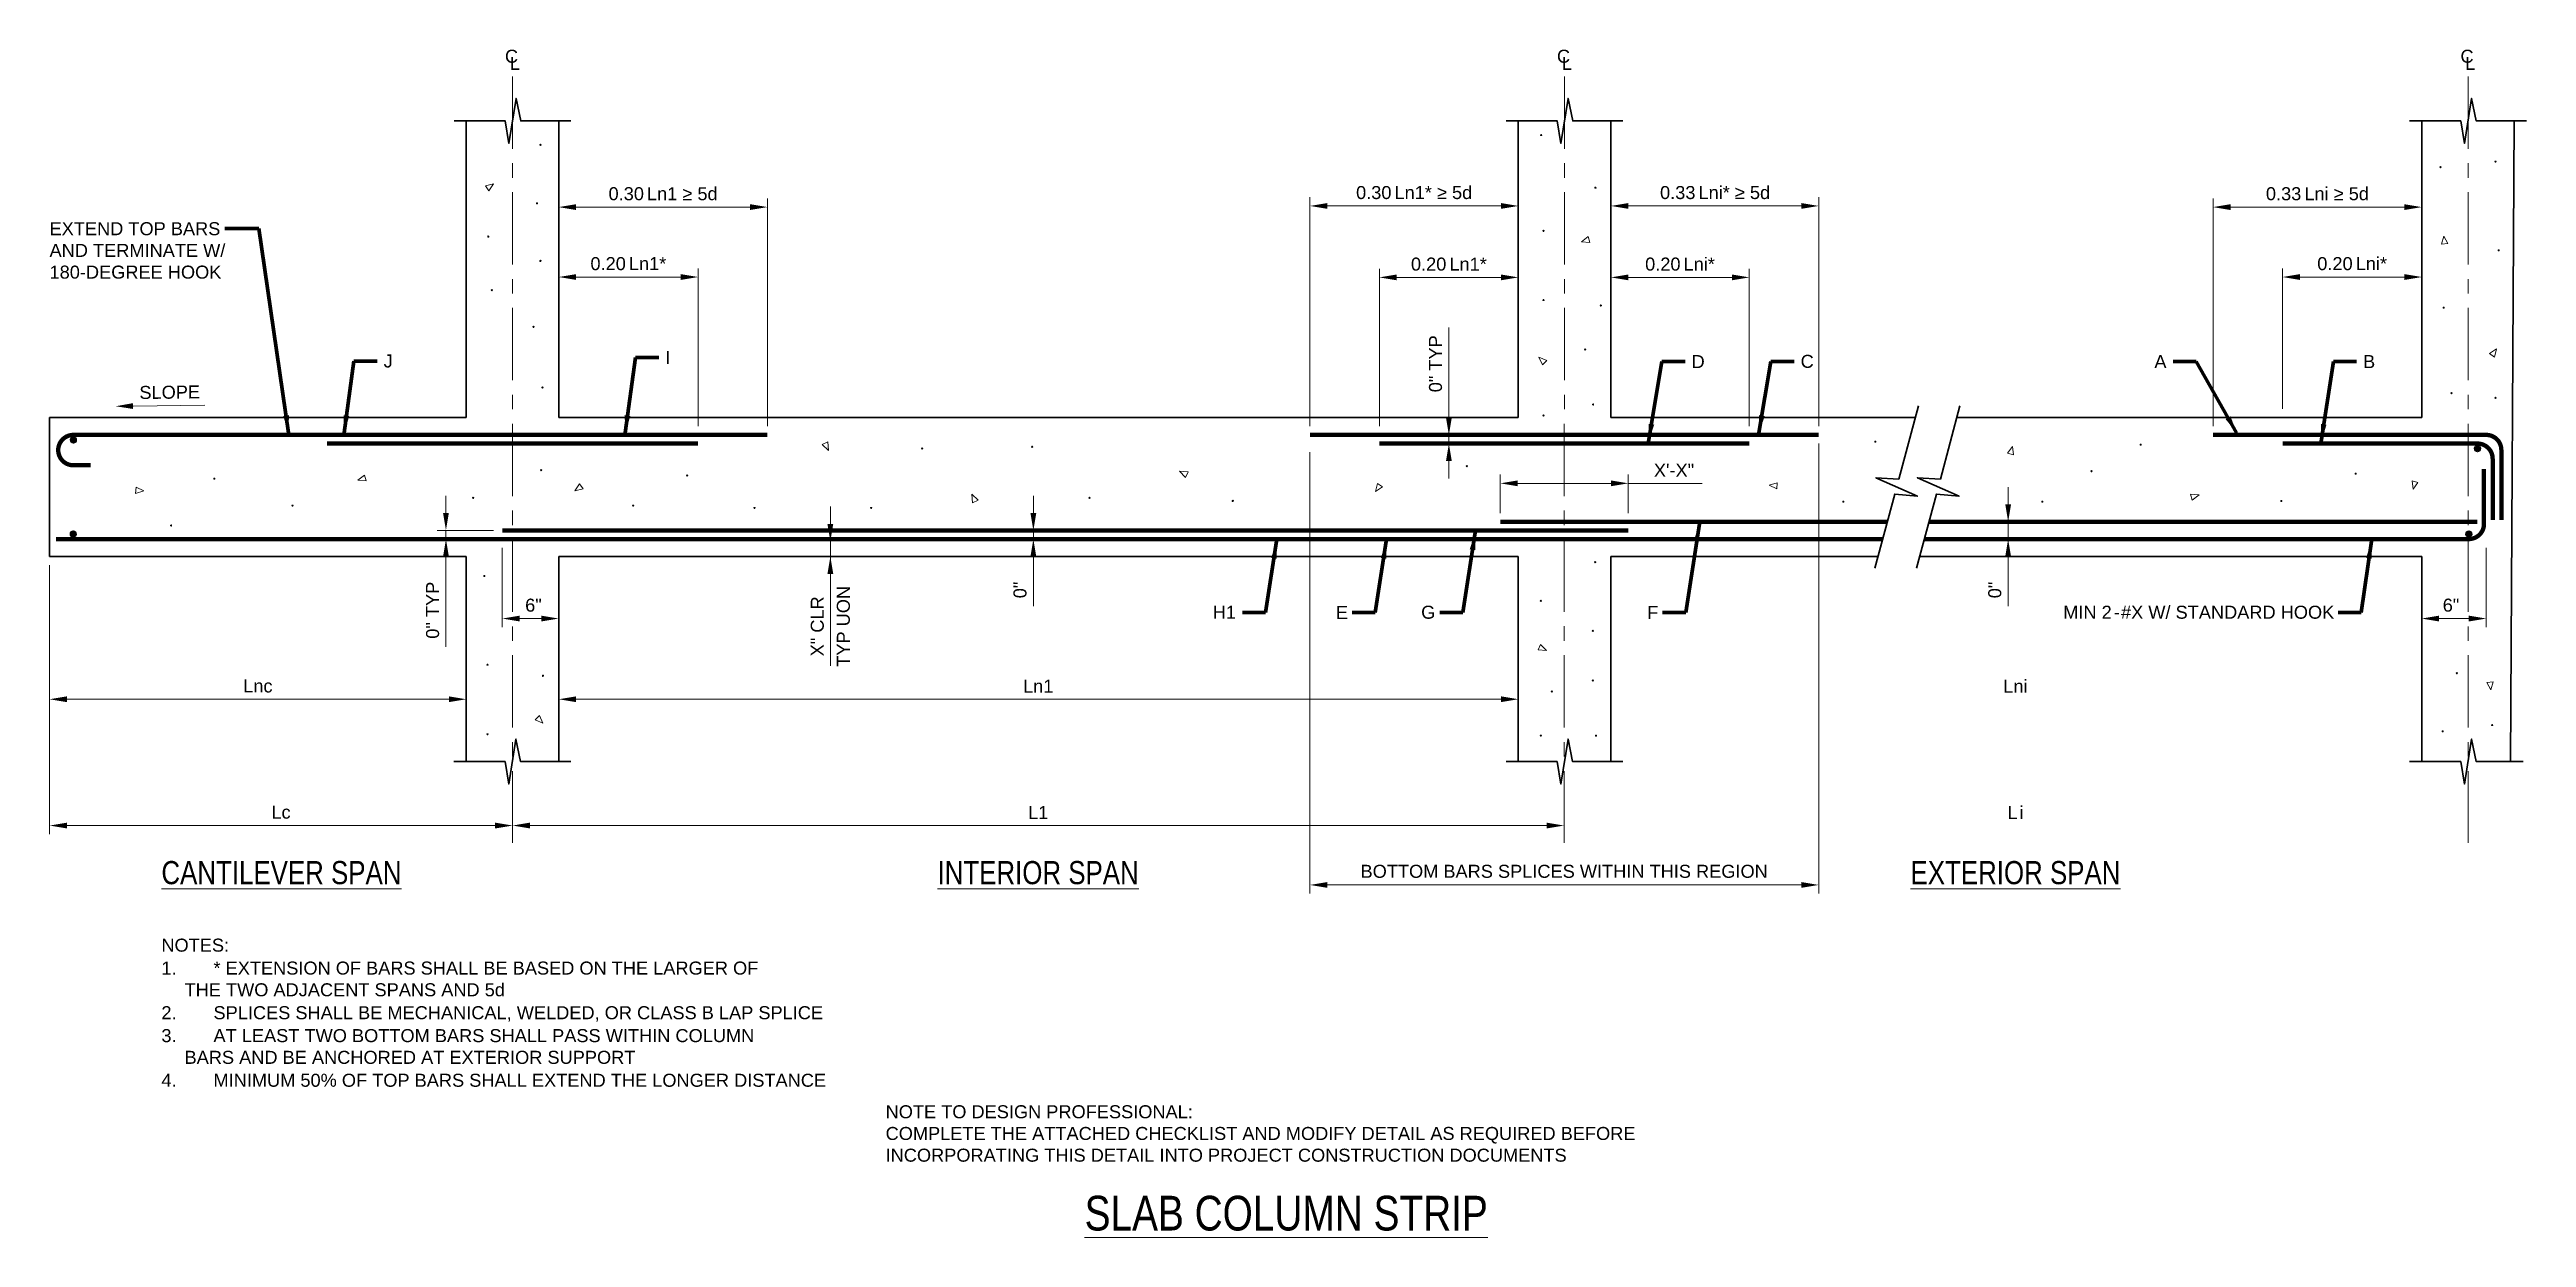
# Model space of a CAD drawing. Header units: inches. Extents: x 442 to 656, y 549 to 651.
import ezdxf

# ---------------------------------------------------------------- set-up
doc = ezdxf.new("R2010")
doc.units = ezdxf.units.IN
doc.header["$LTSCALE"] = 5
doc.header["$MEASUREMENT"] = 0
doc.linetypes.add('CENTER', pattern=[2, 1.25, -0.25, 0.25, -0.25])
doc.linetypes.add('HIDDEN', pattern=[0.375, 0.25, -0.125])
for name, color, linetype, lineweight in [('S-ANNO-DIMS', 1, 'Continuous', 20), ('S-ANNO-TEXT', 7, 'Continuous', 20), ('S-DELT-PATT', 7, 'Continuous', 15), ('S-DETL', 3, 'Continuous', 30), ('S-GRID', 9, 'CENTER', 20)]:
    doc.layers.add(name, color=color, linetype=linetype, lineweight=lineweight)
doc.styles.add('Romans', font='arial.ttf')
doc.dimstyles.get("Standard").update_dxf_attribs({"dimtxt": 0.18, "dimasz": 0.18, "dimexe": 0.18, "dimexo": 0.0625, "dimgap": 0.09, "dimtad": 0, "dimtih": 1, "dimtoh": 1, "dimdec": 4, "dimzin": 0, "dimdsep": 46, "dimtxsty": 'Standard', "dimcen": 0.09, "dimadec": 0, "dimazin": 0, "dimtfac": 1, "dimtdec": 4, "dimtofl": 0, "dimtmove": 0, "dimatfit": 3, "dimfxl": 1, "dimtolj": 1, "dimtzin": 0, "dimarcsym": 0})

msp = doc.modelspace()

# ---------------------------------------------------------------- texts
at = {"layer": 'S-ANNO-DIMS', "insert": (509.224573, 601.318318), "char_height": 1.125, "attachment_point": 5, "rotation": 90, "line_spacing_factor": 1.2, "style": 'Romans'}
msp.add_mtext('\\A1;X" CLR\\PTYP UON', dxfattribs=at)
at = {"layer": 'S-ANNO-DIMS', "char_height": 1.125, "attachment_point": 5, "style": 'Romans'}
for s, insert in [('Lni', (611.607606, 596.14412)), ('\\A1;{\\T1.2;L}i', (611.608653, 585.238465))]:
    msp.add_mtext(s, dxfattribs=dict(at, insert=insert))
at = {"layer": 'S-ANNO-TEXT', "linetype": 'HIDDEN', "style": 'Romans'}
for s, p in [('C', (481.107183, 649.997772)), ('C', (571.998158, 649.997772)), ('C', (650.056084, 649.997772)), ('L', (481.518834, 649.380797)), ('L', (572.40981, 649.380797)), ('L', (650.467736, 649.380797))]:
    msp.add_text(s, height=1.125, dxfattribs=at).set_placement(p)
at = {"layer": 'S-ANNO-TEXT', "style": 'Romans', "width": 0.8}
for s, height, p in [('%%UCANTILEVER SPAN', 2, (451.42556, 579.045252)), ('%%UINTERIOR SPAN', 2, (518.478771, 579.045252)), ('%%UEXTERIOR SPAN', 2, (602.545078, 579.045252)), ('%%USLAB COLUMN STRIP', 3, (531.190752, 549.131431))]:
    msp.add_text(s, height=height, dxfattribs=at).set_placement(p)
at = {"layer": 'S-ANNO-TEXT', "style": 'Romans'}
for s, insert, char_height, attachment_point in [('\\A1;\\pxql;EXTEND TOP BARS\\PAND TERMINATE W/ \\P180-DEGREE HOOK', (441.761167, 636.227553), 1.125, 1), ('\\A1;I', (494.954793, 625.111247), 1.125, 1), ('\\A1;J', (470.626704, 624.802701), 1.125, 1), ('\\A1;D', (583.629321, 624.751872), 1.125, 1), ('\\A1;C', (593.049844, 624.771057), 1.125, 1), ('\\A1;A', (623.612496, 624.751768), 1.125, 1), ('\\A1;B', (641.64075, 624.751768), 1.125, 1), ('\\A1;\\pxqr;H1', (544.266158, 603.099165), 1.125, 3), ('\\A1;E', (552.902382, 603.0797), 1.125, 1), ('\\A1;G', (560.264765, 603.098885), 1.125, 1), ('\\A1;F', (579.79932, 603.079596), 1.125, 1), ('\\A1;MIN {\\T1.2;2-}#X W/ STANDARD HOOK', (615.735354, 603.099165), 1.125, 1), ('NOTE TO DESIGN PROFESSIONAL: \\PCOMPLETE THE ATTACHED CHECKLIST AND MODIFY DETAIL AS REQUIRED BEFORE \\PINCORPORATING THIS DETAIL INTO PROJECT CONSTRUCTION DOCUMENTS', (513.994675, 559.951178), 1.12499999, 1)]:
    msp.add_mtext(s, dxfattribs=dict(at, insert=insert, char_height=char_height, attachment_point=attachment_point))
at = {"layer": 'S-ANNO-TEXT', "insert": (449.518204, 622.077373), "char_height": 1.125, "attachment_point": 1, "rotation": 0.59680945, "style": 'Romans'}
msp.add_mtext('\\A1;\\pxql;SLOPE', dxfattribs=at)
at = {"layer": 'S-ANNO-TEXT', "insert": (451.42556, 574.341982), "char_height": 1.125, "width": 54.95386074, "attachment_point": 1, "style": 'Romans'}
msp.add_mtext('\\A1;\\pxql;NOTES:\\P{\\H0.05556x;\\P\\pi-1.7778,l1.7778;\\H18x;1.^I* \\H0.99998x;EXTENSION OF BARS SHALL BE BASED ON THE LARGER OF THE TWO ADJACENT SPANS AND 5d\\H0.05556x;\\P\\H0.99999x;\\P\\H18x;2.^ISPLICES SHALL BE MECHANICAL, WELDED, OR CLASS B LAP SPLICE\\H0.05556x;\\P\\H0.99999x;\\P\\H18x;3.^IAT LEAST TWO BOTTOM BARS SHALL PASS WITHIN COLUMN BARS AND BE ANCHORED AT EXTERIOR SUPPORT\\H0.05556x;\\P\\H0.99999x;\\P\\H18x;4.^IMINIMUM 50% OF TOP BARS SHALL EXTEND THE LONGER DISTANCE}', dxfattribs=at)

# ---------------------------------------------------------------- blocks, each defined once
blk = doc.blocks.new('*D0')
at = {"layer": 'Defpoints', "color": 0, "transparency": 16777216}
for p in [(485.76, 637.53), (485.76, 637.53), (503.79, 617.85)]:
    blk.add_point(p, dxfattribs=at)
at = {"layer": 'S-ANNO-DIMS', "transparency": 16777216}
for p, q in [((503.79, 618.6), (503.79, 638.28)), ((502.29, 637.53), (487.26, 637.53))]:
    blk.add_line(p, q, dxfattribs=at)
for points in [[(487.26, 637.78), (487.26, 637.28), (485.76, 637.53)], [(502.29, 637.78), (502.29, 637.28), (503.79, 637.53)]]:
    blk.add_solid(points, dxfattribs=at)
at = {"layer": 'S-ANNO-DIMS', "transparency": 16777216, "insert": (494.77, 638.68), "char_height": 1.125, "attachment_point": 5, "style": 'Romans'}
blk.add_mtext('\\A1;0.3{\\T1.3;0}Ln1 ≥ 5d', dxfattribs=at)
blk = doc.blocks.new('*D1')
at = {"layer": 'Defpoints', "color": 0, "transparency": 16777216}
for p in [(485.76, 631.49), (485.76, 631.49), (497.79, 617.85)]:
    blk.add_point(p, dxfattribs=at)
at = {"layer": 'S-ANNO-DIMS', "transparency": 16777216}
for p, q in [((496.29, 631.49), (487.26, 631.49)), ((497.79, 618.6), (497.79, 632.24))]:
    blk.add_line(p, q, dxfattribs=at)
for points in [[(487.26, 631.74), (487.26, 631.24), (485.76, 631.49)], [(496.29, 631.74), (496.29, 631.24), (497.79, 631.49)]]:
    blk.add_solid(points, dxfattribs=at)
at = {"layer": 'S-ANNO-DIMS', "transparency": 16777216, "insert": (491.77, 632.64), "char_height": 1.125, "attachment_point": 5, "style": 'Romans'}
blk.add_mtext('\\A1;0.2{\\T1.3;0}Ln1*          ', dxfattribs=at)
blk = doc.blocks.new('*D2')
at = {"layer": 'Defpoints', "color": 0, "transparency": 16777216}
for p in [(567.1, 613.67), (567.1, 610.35), (578.16, 610.35)]:
    blk.add_point(p, dxfattribs=at)
at = {"layer": 'S-ANNO-DIMS', "transparency": 16777216}
for p, q in [((567.1, 611.1), (567.1, 614.42)), ((578.16, 611.1), (578.16, 614.42)), ((568.6, 613.67), (576.66, 613.67)), ((578.16, 613.67), (584.55, 613.67))]:
    blk.add_line(p, q, dxfattribs=at)
for points in [[(568.6, 613.92), (568.6, 613.42), (567.1, 613.67)], [(576.66, 613.92), (576.66, 613.42), (578.16, 613.67)]]:
    blk.add_solid(points, dxfattribs=at)
at = {"layer": 'S-ANNO-DIMS', "transparency": 16777216, "insert": (582.11, 614.8), "char_height": 1.125, "attachment_point": 5, "style": 'Romans'}
blk.add_mtext('\\A1;X\'-X"', dxfattribs=at)
blk = doc.blocks.new('*D3')
at = {"layer": 'Defpoints', "color": 0, "transparency": 16777216}
for p in [(481.76, 589.73), (481.76, 584.11), (572.61, 582.1)]:
    blk.add_point(p, dxfattribs=at)
at = {"layer": 'S-ANNO-DIMS', "transparency": 16777216}
blk.add_line((571.11, 584.11), (483.26, 584.11), dxfattribs=at)
for points in [[(483.26, 584.36), (483.26, 583.86), (481.76, 584.11)], [(571.11, 584.36), (571.11, 583.86), (572.61, 584.11)]]:
    blk.add_solid(points, dxfattribs=at)
at = {"layer": 'S-ANNO-DIMS', "transparency": 16777216, "insert": (527.18, 585.24), "char_height": 1.125, "attachment_point": 5, "style": 'Romans'}
blk.add_mtext('\\A1;L1', dxfattribs=at)
blk = doc.blocks.new('*D4')
at = {"layer": 'Defpoints', "color": 0, "transparency": 16777216}
for p in [(550.66, 637.63), (568.66, 637.63), (550.66, 617.85)]:
    blk.add_point(p, dxfattribs=at)
at = {"layer": 'S-ANNO-DIMS', "transparency": 16777216}
for p, q in [((550.66, 618.6), (550.66, 638.38)), ((567.16, 637.63), (552.16, 637.63))]:
    blk.add_line(p, q, dxfattribs=at)
for points in [[(552.16, 637.88), (552.16, 637.38), (550.66, 637.63)], [(567.16, 637.88), (567.16, 637.38), (568.66, 637.63)]]:
    blk.add_solid(points, dxfattribs=at)
at = {"layer": 'S-ANNO-DIMS', "transparency": 16777216, "insert": (559.66, 638.78), "char_height": 1.125, "attachment_point": 5, "style": 'Romans'}
blk.add_mtext('\\A1;0.3{\\T1.3;0}Ln1* ≥ 5d', dxfattribs=at)
blk = doc.blocks.new('*D5')
at = {"layer": 'Defpoints', "color": 0, "transparency": 16777216}
for p in [(556.66, 631.46), (568.66, 631.46), (556.66, 617.85)]:
    blk.add_point(p, dxfattribs=at)
at = {"layer": 'S-ANNO-DIMS', "transparency": 16777216}
for p, q in [((556.66, 618.6), (556.66, 632.21)), ((567.16, 631.46), (558.16, 631.46))]:
    blk.add_line(p, q, dxfattribs=at)
for points in [[(558.16, 631.71), (558.16, 631.21), (556.66, 631.46)], [(567.16, 631.71), (567.16, 631.21), (568.66, 631.46)]]:
    blk.add_solid(points, dxfattribs=at)
at = {"layer": 'S-ANNO-DIMS', "transparency": 16777216, "insert": (562.66, 632.6), "char_height": 1.125, "attachment_point": 5, "style": 'Romans'}
blk.add_mtext('\\A1;0.2{\\T1.3;0}Ln1*                          ', dxfattribs=at)
blk = doc.blocks.new('*D6')
at = {"layer": 'Defpoints', "color": 0, "transparency": 16777216}
for p in [(576.66, 637.63), (576.66, 637.63), (594.61, 617.85)]:
    blk.add_point(p, dxfattribs=at)
at = {"layer": 'S-ANNO-DIMS', "transparency": 16777216}
for p, q in [((594.61, 618.6), (594.61, 638.38)), ((593.11, 637.63), (578.16, 637.63))]:
    blk.add_line(p, q, dxfattribs=at)
for points in [[(578.16, 637.88), (578.16, 637.38), (576.66, 637.63)], [(593.11, 637.88), (593.11, 637.38), (594.61, 637.63)]]:
    blk.add_solid(points, dxfattribs=at)
at = {"layer": 'S-ANNO-DIMS', "transparency": 16777216, "insert": (585.66, 638.78), "char_height": 1.125, "attachment_point": 5, "style": 'Romans'}
blk.add_mtext('\\A1;0.3{\\T1.3;3}Lni* ≥ 5d', dxfattribs=at)
blk = doc.blocks.new('*D7')
at = {"layer": 'Defpoints', "color": 0, "transparency": 16777216}
for p in [(576.66, 631.46), (576.66, 619.35), (588.61, 617.85)]:
    blk.add_point(p, dxfattribs=at)
at = {"layer": 'S-ANNO-DIMS', "transparency": 16777216}
for p, q in [((587.11, 631.46), (578.16, 631.46)), ((588.61, 618.6), (588.61, 632.21))]:
    blk.add_line(p, q, dxfattribs=at)
for points in [[(578.16, 631.71), (578.16, 631.21), (576.66, 631.46)], [(587.11, 631.71), (587.11, 631.21), (588.61, 631.46)]]:
    blk.add_solid(points, dxfattribs=at)
at = {"layer": 'S-ANNO-DIMS', "transparency": 16777216, "insert": (582.63, 632.6), "char_height": 1.125, "attachment_point": 5, "style": 'Romans'}
blk.add_mtext('\\A1;0.2{\\T1.3;0}Lni*                ', dxfattribs=at)
blk = doc.blocks.new('*D8')
at = {"layer": 'Defpoints', "color": 0, "transparency": 16777216}
for p in [(550.66, 617.1), (594.61, 617.85), (550.66, 578.98)]:
    blk.add_point(p, dxfattribs=at)
at = {"layer": 'S-ANNO-DIMS', "transparency": 16777216}
for p, q in [((550.66, 616.35), (550.66, 578.23)), ((594.61, 617.1), (594.61, 578.23)), ((593.11, 578.98), (552.16, 578.98))]:
    blk.add_line(p, q, dxfattribs=at)
for points in [[(552.16, 579.23), (552.16, 578.73), (550.66, 578.98)], [(593.11, 579.23), (593.11, 578.73), (594.61, 578.98)]]:
    blk.add_solid(points, dxfattribs=at)
at = {"layer": 'S-ANNO-DIMS', "transparency": 16777216, "insert": (572.62, 580.15), "char_height": 1.125, "attachment_point": 5, "style": 'Romans'}
blk.add_mtext('\\A1;BOTTOM BARS SPLICES WITHIN THIS REGION    ', dxfattribs=at)
blk = doc.blocks.new('*D9')
at = {"layer": 'Defpoints', "color": 0, "transparency": 16777216}
for p in [(480.88, 608.85), (480.88, 601.99), (485.76, 600.54)]:
    blk.add_point(p, dxfattribs=at)
at = {"layer": 'S-ANNO-DIMS', "transparency": 16777216}
for p, q in [((480.88, 608.1), (480.88, 601.24)), ((484.26, 601.99), (482.38, 601.99)), ((485.76, 601.29), (485.76, 602.74))]:
    blk.add_line(p, q, dxfattribs=at)
for points in [[(482.38, 602.24), (482.38, 601.74), (480.88, 601.99)], [(484.26, 602.24), (484.26, 601.74), (485.76, 601.99)]]:
    blk.add_solid(points, dxfattribs=at)
at = {"layer": 'S-ANNO-DIMS', "transparency": 16777216, "insert": (483.57, 603.14), "char_height": 1.125, "attachment_point": 5, "style": 'Romans'}
blk.add_mtext('\\A1;6"    ', dxfattribs=at)
blk = doc.blocks.new('*D10')
at = {"layer": 'Defpoints', "color": 0, "transparency": 16777216}
for p in [(550.66, 617.85), (556.66, 617.1), (562.66, 617.85)]:
    blk.add_point(p, dxfattribs=at)
at = {"layer": 'S-ANNO-DIMS', "transparency": 16777216}
for p, q in [((562.66, 619.35), (562.66, 627.14)), ((551.41, 617.85), (563.41, 617.85)), ((557.41, 617.1), (563.41, 617.1)), ((562.66, 617.1), (562.66, 617.85)), ((562.66, 615.6), (562.66, 614.1))]:
    blk.add_line(p, q, dxfattribs=at)
for points in [[(562.41, 619.35), (562.91, 619.35), (562.66, 617.85)], [(562.41, 615.6), (562.91, 615.6), (562.66, 617.1)]]:
    blk.add_solid(points, dxfattribs=at)
at = {"layer": 'S-ANNO-DIMS', "transparency": 16777216, "insert": (561.51, 624), "char_height": 1.125, "attachment_point": 5, "rotation": 90, "style": 'Romans'}
blk.add_mtext('\\A1;0" TYP', dxfattribs=at)
blk = doc.blocks.new('*D11')
at = {"layer": 'Defpoints', "color": 0, "transparency": 16777216}
for p in [(476.01, 609.6), (480.88, 609.6), (486.88, 608.85)]:
    blk.add_point(p, dxfattribs=at)
at = {"layer": 'S-ANNO-DIMS', "transparency": 16777216}
for p, q in [((476.01, 611.1), (476.01, 612.6)), ((480.13, 609.6), (475.26, 609.6)), ((486.13, 608.85), (475.26, 608.85)), ((476.01, 609.6), (476.01, 608.85)), ((476.01, 607.35), (476.01, 599.56))]:
    blk.add_line(p, q, dxfattribs=at)
for points in [[(475.76, 611.1), (476.26, 611.1), (476.01, 609.6)], [(475.76, 607.35), (476.26, 607.35), (476.01, 608.85)]]:
    blk.add_solid(points, dxfattribs=at)
at = {"layer": 'S-ANNO-DIMS', "transparency": 16777216, "insert": (474.86, 602.71), "char_height": 1.125, "attachment_point": 5, "rotation": 90, "style": 'Romans'}
blk.add_mtext('\\A1;0" TYP', dxfattribs=at)
blk = doc.blocks.new('*D12')
at = {"layer": 'Defpoints', "color": 0, "transparency": 16777216}
for p in [(646.71, 637.53), (646.71, 637.53), (628.69, 617.85)]:
    blk.add_point(p, dxfattribs=at)
at = {"layer": 'S-ANNO-DIMS', "transparency": 16777216}
for p, q in [((628.69, 618.6), (628.69, 638.28)), ((630.19, 637.53), (645.21, 637.53))]:
    blk.add_line(p, q, dxfattribs=at)
for points in [[(630.19, 637.78), (630.19, 637.28), (628.69, 637.53)], [(645.21, 637.78), (645.21, 637.28), (646.71, 637.53)]]:
    blk.add_solid(points, dxfattribs=at)
at = {"layer": 'S-ANNO-DIMS', "transparency": 16777216, "insert": (637.7, 638.68), "char_height": 1.125, "attachment_point": 5, "style": 'Romans'}
blk.add_mtext('\\A1;0.3{\\T1.3;3}Lni ≥ 5d', dxfattribs=at)
blk = doc.blocks.new('*D13')
at = {"layer": 'Defpoints', "color": 0, "transparency": 16777216}
for p in [(646.71, 631.49), (646.71, 631.49), (634.69, 619.35)]:
    blk.add_point(p, dxfattribs=at)
at = {"layer": 'S-ANNO-DIMS', "transparency": 16777216}
for p, q in [((634.69, 620.1), (634.69, 632.24)), ((636.19, 631.49), (645.21, 631.49))]:
    blk.add_line(p, q, dxfattribs=at)
for points in [[(636.19, 631.74), (636.19, 631.24), (634.69, 631.49)], [(645.21, 631.74), (645.21, 631.24), (646.71, 631.49)]]:
    blk.add_solid(points, dxfattribs=at)
at = {"layer": 'S-ANNO-DIMS', "transparency": 16777216, "insert": (640.7, 632.64), "char_height": 1.125, "attachment_point": 5, "style": 'Romans'}
blk.add_mtext('\\A1;0.2{\\T1.3;0}Lni*       ', dxfattribs=at)
blk = doc.blocks.new('*D14')
at = {"layer": 'Defpoints', "color": 0, "transparency": 16777216}
for p in [(652.28, 608.86), (646.71, 607.35), (652.28, 601.99)]:
    blk.add_point(p, dxfattribs=at)
at = {"layer": 'S-ANNO-DIMS', "transparency": 16777216}
for p, q in [((652.28, 608.11), (652.28, 601.24)), ((646.71, 606.6), (646.71, 601.24)), ((648.21, 601.99), (650.78, 601.99))]:
    blk.add_line(p, q, dxfattribs=at)
for points in [[(648.21, 602.24), (648.21, 601.74), (646.71, 601.99)], [(650.78, 602.24), (650.78, 601.74), (652.28, 601.99)]]:
    blk.add_solid(points, dxfattribs=at)
at = {"layer": 'S-ANNO-DIMS', "transparency": 16777216, "insert": (649.24, 603.14), "char_height": 1.125, "attachment_point": 5, "style": 'Romans'}
blk.add_mtext('\\A1;6"    ', dxfattribs=at)
blk = doc.blocks.new('*D15')
at = {"layer": 'Defpoints', "color": 0, "transparency": 16777216}
for p in [(503.79, 608.67), (503.79, 607.35), (509.22, 607.35)]:
    blk.add_point(p, dxfattribs=at)
at = {"layer": 'S-ANNO-DIMS', "transparency": 16777216}
for p, q in [((509.22, 610.17), (509.22, 611.67)), ((509.22, 608.67), (509.22, 607.35)), ((509.22, 608.67), (509.22, 607.35)), ((509.22, 597.91), (509.22, 607.35)), ((509.22, 605.85), (509.22, 604.35))]:
    blk.add_line(p, q, dxfattribs=at)
for points in [[(508.97, 610.17), (509.47, 610.17), (509.22, 608.67)], [(508.97, 605.85), (509.47, 605.85), (509.22, 607.35)]]:
    blk.add_solid(points, dxfattribs=at)
blk = doc.blocks.new('*D16')
at = {"layer": 'Defpoints', "color": 0, "transparency": 16777216}
for p in [(485.76, 607.35), (568.66, 607.35), (485.76, 595.02)]:
    blk.add_point(p, dxfattribs=at)
at = {"layer": 'S-ANNO-DIMS', "transparency": 16777216}
blk.add_line((567.16, 595.02), (487.26, 595.02), dxfattribs=at)
for points in [[(487.26, 595.27), (487.26, 594.77), (485.76, 595.02)], [(567.16, 595.27), (567.16, 594.77), (568.66, 595.02)]]:
    blk.add_solid(points, dxfattribs=at)
at = {"layer": 'S-ANNO-DIMS', "transparency": 16777216, "insert": (527.18, 596.15), "char_height": 1.125, "attachment_point": 5, "style": 'Romans'}
blk.add_mtext('\\A1;Ln1', dxfattribs=at)
blk = doc.blocks.new('*D17')
at = {"layer": 'Defpoints', "color": 0, "transparency": 16777216}
for p in [(526.76, 609.6), (530.7, 609.6), (536.7, 608.85)]:
    blk.add_point(p, dxfattribs=at)
at = {"layer": 'S-ANNO-DIMS', "transparency": 16777216}
for p, q in [((526.76, 611.1), (526.76, 612.6)), ((529.95, 609.6), (526.01, 609.6)), ((535.95, 608.85), (526.01, 608.85)), ((526.76, 609.6), (526.76, 608.85)), ((526.76, 607.35), (526.76, 603.06))]:
    blk.add_line(p, q, dxfattribs=at)
for points in [[(526.51, 611.1), (527.01, 611.1), (526.76, 609.6)], [(526.51, 607.35), (527.01, 607.35), (526.76, 608.85)]]:
    blk.add_solid(points, dxfattribs=at)
at = {"layer": 'S-ANNO-DIMS', "transparency": 16777216, "insert": (525.61, 604.46), "char_height": 1.125, "attachment_point": 5, "rotation": 90, "style": 'Romans'}
blk.add_mtext('\\A1;0"', dxfattribs=at)
blk = doc.blocks.new('*D18')
at = {"layer": 'Defpoints', "color": 0, "transparency": 16777216}
for p in [(604.14, 610.35), (610.98, 610.35), (603.74, 608.85)]:
    blk.add_point(p, dxfattribs=at)
at = {"layer": 'S-ANNO-DIMS', "transparency": 16777216}
for p, q in [((610.98, 611.85), (610.98, 613.35)), ((604.89, 610.35), (611.73, 610.35)), ((610.98, 610.35), (610.98, 608.85)), ((604.49, 608.85), (611.73, 608.85)), ((610.98, 607.35), (610.98, 603.06))]:
    blk.add_line(p, q, dxfattribs=at)
for points in [[(610.73, 611.85), (611.23, 611.85), (610.98, 610.35)], [(610.73, 607.35), (611.23, 607.35), (610.98, 608.85)]]:
    blk.add_solid(points, dxfattribs=at)
at = {"layer": 'S-ANNO-DIMS', "transparency": 16777216, "insert": (609.83, 604.46), "char_height": 1.125, "attachment_point": 5, "rotation": 90, "style": 'Romans'}
blk.add_mtext('\\A1;0"', dxfattribs=at)
blk = doc.blocks.new('*D19')
at = {"layer": 'Defpoints', "color": 0, "transparency": 16777216}
for p in [(441.76, 607.35), (477.76, 607.35), (477.76, 595.02)]:
    blk.add_point(p, dxfattribs=at)
at = {"layer": 'S-ANNO-DIMS', "transparency": 16777216}
for p, q in [((441.76, 606.6), (441.76, 594.27)), ((443.26, 595.02), (476.26, 595.02))]:
    blk.add_line(p, q, dxfattribs=at)
for points in [[(443.26, 595.27), (443.26, 594.77), (441.76, 595.02)], [(476.26, 595.27), (476.26, 594.77), (477.76, 595.02)]]:
    blk.add_solid(points, dxfattribs=at)
at = {"layer": 'S-ANNO-DIMS', "transparency": 16777216, "insert": (459.76, 596.16), "char_height": 1.125, "attachment_point": 5, "style": 'Romans'}
blk.add_mtext('\\A1;Lnc', dxfattribs=at)
blk = doc.blocks.new('*D20')
at = {"layer": 'Defpoints', "color": 0, "transparency": 16777216}
for p in [(441.76, 607.35), (481.76, 589.73), (481.76, 584.11)]:
    blk.add_point(p, dxfattribs=at)
at = {"layer": 'S-ANNO-DIMS', "transparency": 16777216}
for p, q in [((441.76, 606.6), (441.76, 583.36)), ((443.26, 584.11), (480.26, 584.11))]:
    blk.add_line(p, q, dxfattribs=at)
for points in [[(443.26, 584.36), (443.26, 583.86), (441.76, 584.11)], [(480.26, 584.36), (480.26, 583.86), (481.76, 584.11)]]:
    blk.add_solid(points, dxfattribs=at)
at = {"layer": 'S-ANNO-DIMS', "transparency": 16777216, "insert": (461.76, 585.26), "char_height": 1.125, "attachment_point": 5, "style": 'Romans'}
blk.add_mtext('\\A1;Lc', dxfattribs=at)

# ---------------------------------------------------------------- dimensions: what is measured, and where the dimension line sits
at = {"layer": 'S-ANNO-DIMS'}
for base, p1, p2, angle, text, override, picture, middle in [((485.761167, 637.529922), (503.785957, 617.853234), (485.761167, 637.529922), 180, '0.3{\\T1.3;0}Ln1 ≥ 5d', {"dimscale": 12, "dimtxt": 0.09375, "dimasz": 0.125, "dimexe": 0.0625, "dimgap": 0.0625, "dimtih": 0, "dimtoh": 0, "dimdec": 5, "dimrnd": 0.03125, "dimzin": 7, "dimlunit": 4, "dimtxsty": 'Romans', "dimcen": 0.125, "dimclrd": 256, "dimclre": 256, "dimclrt": 256, "dimadec": 4, "dimtdec": 5, "dimtofl": 1, "dimtvp": 1, "dimfrac": 2, "dimtzin": 3, "dimlwd": 65535, "dimlwe": 65535}, '*D0', (494.773562, 637.529922)), ((550.658477, 637.631744), (568.658477, 637.631744), (550.658477, 617.853234), 180, '0.3{\\T1.3;0}Ln1* ≥ 5d', {"dimscale": 12, "dimtxt": 0.09375, "dimasz": 0.125, "dimexe": 0.0625, "dimgap": 0.0625, "dimtih": 0, "dimtoh": 0, "dimdec": 5, "dimrnd": 0.03125, "dimzin": 7, "dimlunit": 4, "dimtxsty": 'Romans', "dimcen": 0.125, "dimclrd": 256, "dimclre": 256, "dimclrt": 256, "dimadec": 4, "dimtdec": 5, "dimtofl": 1, "dimtvp": 1, "dimfrac": 2, "dimtzin": 3, "dimlwd": 65535, "dimlwe": 65535}, '*D4', (559.658477, 637.631744)), ((576.658477, 637.631744), (594.606887, 617.853234), (576.658477, 637.631744), 180, '0.3{\\T1.3;3}Lni* ≥ 5d', {"dimscale": 12, "dimtxt": 0.09375, "dimasz": 0.125, "dimexe": 0.0625, "dimgap": 0.0625, "dimtih": 0, "dimtoh": 0, "dimdec": 5, "dimrnd": 0.03125, "dimzin": 7, "dimlunit": 4, "dimtxsty": 'Romans', "dimcen": 0.125, "dimclrd": 256, "dimclre": 256, "dimclrt": 256, "dimadec": 4, "dimtdec": 5, "dimtofl": 1, "dimtvp": 1, "dimfrac": 2, "dimtzin": 3, "dimlwd": 65535, "dimlwe": 65535}, '*D6', (585.658477, 637.631744)), ((485.761167, 631.492856), (497.785957, 617.853234), (485.761167, 631.492856), 180, '0.2{\\T1.3;0}Ln1*          ', {"dimscale": 12, "dimtxt": 0.09375, "dimasz": 0.125, "dimexe": 0.0625, "dimgap": 0.0625, "dimtih": 0, "dimtoh": 0, "dimdec": 5, "dimrnd": 0.03125, "dimzin": 7, "dimlunit": 4, "dimtxsty": 'Romans', "dimcen": 0.125, "dimclrd": 256, "dimclre": 256, "dimclrt": 256, "dimadec": 4, "dimtdec": 5, "dimtofl": 1, "dimtvp": 1, "dimfrac": 2, "dimtzin": 3, "dimlwd": 65535, "dimlwe": 65535}, '*D1', (491.773562, 631.492856)), ((556.658477, 631.456006), (568.658477, 631.456006), (556.658477, 617.853234), 180, '0.2{\\T1.3;0}Ln1*                          ', {"dimscale": 12, "dimtxt": 0.09375, "dimasz": 0.125, "dimexe": 0.0625, "dimgap": 0.0625, "dimtih": 0, "dimtoh": 0, "dimdec": 5, "dimrnd": 0.03125, "dimzin": 7, "dimlunit": 4, "dimtxsty": 'Romans', "dimcen": 0.125, "dimclrd": 256, "dimclre": 256, "dimclrt": 256, "dimadec": 4, "dimtdec": 5, "dimtofl": 1, "dimtvp": 1, "dimfrac": 2, "dimtzin": 3, "dimlwd": 65535, "dimlwe": 65535}, '*D5', (562.658477, 631.456006)), ((576.658477, 631.456006), (588.606887, 617.853234), (576.658477, 619.353234), 180, '0.2{\\T1.3;0}Lni*                ', {"dimscale": 12, "dimtxt": 0.09375, "dimasz": 0.125, "dimexe": 0.0625, "dimgap": 0.0625, "dimtih": 0, "dimtoh": 0, "dimdec": 5, "dimrnd": 0.03125, "dimzin": 7, "dimlunit": 4, "dimtxsty": 'Romans', "dimcen": 0.125, "dimse2": 1, "dimclrd": 256, "dimclre": 256, "dimclrt": 256, "dimadec": 4, "dimtdec": 5, "dimtofl": 1, "dimtvp": 1, "dimfrac": 2, "dimtzin": 3, "dimlwd": 65535, "dimlwe": 65535}, '*D7', (582.632682, 631.456006)), ((562.658477, 617.853234), (556.658477, 617.103234), (550.658477, 617.853234), 90, '0" TYP', {"dimscale": 12, "dimtxt": 0.09375, "dimasz": 0.125, "dimexe": 0.0625, "dimgap": 0.0625, "dimtih": 0, "dimtoh": 0, "dimdec": 5, "dimrnd": 0.03125, "dimzin": 7, "dimlunit": 4, "dimtxsty": 'Romans', "dimcen": 0.125, "dimclrd": 256, "dimclre": 256, "dimclrt": 256, "dimadec": 4, "dimtdec": 5, "dimtofl": 1, "dimtvp": 1, "dimfrac": 2, "dimtzin": 3, "dimlwd": 65535, "dimlwe": 65535}, '*D10', (562.658477, 623.999039)), ((550.658477, 578.982035), (594.606887, 617.853234), (550.658477, 617.103234), 180, 'BOTTOM BARS SPLICES WITHIN THIS REGION    ', {"dimscale": 12, "dimtxt": 0.09375, "dimasz": 0.125, "dimexe": 0.0625, "dimgap": 0.0625, "dimtih": 0, "dimtoh": 0, "dimdec": 5, "dimrnd": 0.03125, "dimzin": 7, "dimlunit": 4, "dimtxsty": 'Romans', "dimcen": 0.125, "dimclrd": 256, "dimclre": 256, "dimclrt": 256, "dimadec": 4, "dimtdec": 5, "dimtofl": 1, "dimtvp": 1, "dimfrac": 2, "dimtzin": 3, "dimlwd": 65535, "dimlwe": 65535}, '*D8', (572.62123, 578.982035)), ((567.099862, 613.674486), (578.156882, 610.353234), (567.099862, 610.353234), 180, 'X\'-X"', {"dimscale": 12, "dimtxt": 0.09375, "dimasz": 0.125, "dimexe": 0.0625, "dimgap": 0.0625, "dimtih": 0, "dimtoh": 0, "dimdec": 5, "dimrnd": 0.03125, "dimzin": 7, "dimlunit": 4, "dimtxsty": 'Romans', "dimcen": 0.125, "dimclrd": 256, "dimclre": 256, "dimclrt": 256, "dimadec": 4, "dimtdec": 5, "dimtofl": 1, "dimtvp": 1, "dimfrac": 2, "dimtzin": 3, "dimlwd": 65535, "dimlwe": 65535}, '*D2', (582.105509, 613.674486)), ((476.011167, 609.603234), (486.875083, 608.853234), (480.879804, 609.603234), 90, '0" TYP', {"dimscale": 12, "dimtxt": 0.09375, "dimasz": 0.125, "dimexe": 0.0625, "dimgap": 0.0625, "dimtih": 0, "dimtoh": 0, "dimdec": 5, "dimrnd": 0.03125, "dimzin": 7, "dimlunit": 4, "dimtxsty": 'Romans', "dimcen": 0.125, "dimclrd": 256, "dimclre": 256, "dimclrt": 256, "dimadec": 4, "dimtdec": 5, "dimtofl": 1, "dimtvp": 1, "dimfrac": 2, "dimtzin": 3, "dimlwd": 65535, "dimlwe": 65535}, '*D11', (476.011167, 602.707429)), ((526.760575, 609.603234), (536.699191, 608.853234), (530.699191, 609.603234), 90, '0"', {"dimscale": 12, "dimtxt": 0.09375, "dimasz": 0.125, "dimexe": 0.0625, "dimgap": 0.0625, "dimtih": 0, "dimtoh": 0, "dimdec": 5, "dimrnd": 0.03125, "dimzin": 7, "dimlunit": 4, "dimtxsty": 'Romans', "dimcen": 0.125, "dimclrd": 256, "dimclre": 256, "dimclrt": 256, "dimadec": 4, "dimtdec": 5, "dimtofl": 1, "dimtvp": 1, "dimfrac": 2, "dimtzin": 3, "dimlwd": 65535, "dimlwe": 65535}, '*D17', (526.760575, 604.456705)), ((610.982587, 610.353234), (603.737049, 608.853234), (604.138973, 610.353234), 90, '0"', {"dimscale": 12, "dimtxt": 0.09375, "dimasz": 0.125, "dimexe": 0.0625, "dimgap": 0.0625, "dimtih": 0, "dimtoh": 0, "dimdec": 5, "dimrnd": 0.03125, "dimzin": 7, "dimlunit": 4, "dimtxsty": 'Romans', "dimcen": 0.125, "dimclrd": 256, "dimclre": 256, "dimclrt": 256, "dimadec": 4, "dimtdec": 5, "dimtofl": 1, "dimtvp": 1, "dimfrac": 2, "dimtzin": 3, "dimlwd": 65535, "dimlwe": 65535}, '*D18', (610.982587, 604.456705)), ((509.224573, 607.353234), (503.785957, 608.665734), (503.785957, 607.353234), 270, ' ', {"dimscale": 12, "dimtxt": 0.09375, "dimasz": 0.125, "dimexe": 0.0625, "dimgap": 0.0625, "dimtih": 0, "dimtoh": 0, "dimdec": 5, "dimrnd": 0.03125, "dimzin": 7, "dimlunit": 4, "dimtxsty": 'Romans', "dimcen": 0.125, "dimse1": 1, "dimse2": 1, "dimclrd": 256, "dimclre": 256, "dimclrt": 256, "dimadec": 4, "dimtdec": 5, "dimtofl": 1, "dimtmove": 1, "dimtvp": 1, "dimfrac": 2, "dimtzin": 3, "dimlwd": 65535, "dimlwe": 65535}, '*D15', (509.224573, 598.658401)), ((480.879804, 601.986338), (485.761167, 600.540897), (480.879804, 608.853234), 180, '6"    ', {"dimscale": 12, "dimtxt": 0.09375, "dimasz": 0.125, "dimexe": 0.0625, "dimgap": 0.0625, "dimtih": 0, "dimtoh": 0, "dimdec": 5, "dimrnd": 0.03125, "dimzin": 7, "dimlunit": 4, "dimtxsty": 'Romans', "dimcen": 0.125, "dimclrd": 256, "dimclre": 256, "dimclrt": 256, "dimadec": 4, "dimtdec": 5, "dimtofl": 1, "dimtvp": 1, "dimfrac": 2, "dimtzin": 3, "dimlwd": 65535, "dimlwe": 65535}, '*D9', (483.570485, 601.986338)), ((485.761167, 595.01912), (568.658477, 607.353234), (485.761167, 607.353234), 180, 'Ln1', {"dimscale": 12, "dimtxt": 0.09375, "dimasz": 0.125, "dimexe": 0.0625, "dimgap": 0.0625, "dimtih": 0, "dimtoh": 0, "dimdec": 5, "dimrnd": 0.03125, "dimzin": 7, "dimlunit": 4, "dimtxsty": 'Romans', "dimcen": 0.125, "dimse1": 1, "dimse2": 1, "dimclrd": 256, "dimclre": 256, "dimclrt": 256, "dimadec": 4, "dimtdec": 5, "dimtofl": 1, "dimtvp": 1, "dimfrac": 2, "dimtzin": 3, "dimlwd": 65535, "dimlwe": 65535}, '*D16', (527.18491, 595.01912)), ((481.761167, 584.113465), (572.608653, 582.101273), (481.761167, 589.726222), 180, 'L1', {"dimscale": 12, "dimtxt": 0.09375, "dimasz": 0.125, "dimexe": 0.0625, "dimgap": 0.0625, "dimtih": 0, "dimtoh": 0, "dimdec": 5, "dimrnd": 0.03125, "dimzin": 7, "dimlunit": 4, "dimtxsty": 'Romans', "dimcen": 0.125, "dimse1": 1, "dimse2": 1, "dimclrd": 256, "dimclre": 256, "dimclrt": 256, "dimadec": 4, "dimtdec": 5, "dimtofl": 1, "dimtvp": 1, "dimfrac": 2, "dimtzin": 3, "dimlwd": 65535, "dimlwe": 65535}, '*D3', (527.18491, 584.113465))]:
    dim = msp.add_linear_dim(base=base, p1=p1, p2=p2, angle=angle, text=text, dimstyle='Standard', override=override, dxfattribs=at)
    dim.commit()
    dim.dimension.update_dxf_attribs({"geometry": picture, "text_midpoint": middle, "dimtype": 128})
for base, p1, p2, text, override, picture, middle in [((646.710068, 637.529922), (628.685278, 617.853234), (646.710068, 637.529922), '0.3{\\T1.3;3}Lni ≥ 5d', {"dimscale": 12, "dimtxt": 0.09375, "dimasz": 0.125, "dimexe": 0.0625, "dimgap": 0.0625, "dimtih": 0, "dimtoh": 0, "dimdec": 5, "dimrnd": 0.03125, "dimzin": 7, "dimlunit": 4, "dimtxsty": 'Romans', "dimcen": 0.125, "dimclrd": 256, "dimclre": 256, "dimclrt": 256, "dimadec": 4, "dimtdec": 5, "dimtofl": 1, "dimtvp": 1, "dimfrac": 2, "dimtzin": 3, "dimlwd": 65535, "dimlwe": 65535}, '*D12', (637.697673, 637.529922)), ((646.710068, 631.492856), (634.685278, 619.353234), (646.710068, 631.492856), '0.2{\\T1.3;0}Lni*       ', {"dimscale": 12, "dimtxt": 0.09375, "dimasz": 0.125, "dimexe": 0.0625, "dimgap": 0.0625, "dimtih": 0, "dimtoh": 0, "dimdec": 5, "dimrnd": 0.03125, "dimzin": 7, "dimlunit": 4, "dimtxsty": 'Romans', "dimcen": 0.125, "dimclrd": 256, "dimclre": 256, "dimclrt": 256, "dimadec": 4, "dimtdec": 5, "dimtofl": 1, "dimtvp": 1, "dimfrac": 2, "dimtzin": 3, "dimlwd": 65535, "dimlwe": 65535}, '*D13', (640.697673, 631.492856)), ((652.277995, 601.986338), (646.710068, 607.353234), (652.277995, 608.855929), '6"    ', {"dimscale": 12, "dimtxt": 0.09375, "dimasz": 0.125, "dimexe": 0.0625, "dimgap": 0.0625, "dimtih": 0, "dimtoh": 0, "dimdec": 5, "dimrnd": 0.03125, "dimzin": 7, "dimlunit": 4, "dimtxsty": 'Romans', "dimcen": 0.125, "dimclrd": 256, "dimclre": 256, "dimclrt": 256, "dimadec": 4, "dimtdec": 5, "dimtofl": 1, "dimtvp": 1, "dimfrac": 2, "dimtzin": 3, "dimlwd": 65535, "dimlwe": 65535}, '*D14', (649.244031, 601.986338)), ((477.761167, 595.01912), (441.761167, 607.353234), (477.761167, 607.353234), 'Lnc', {"dimscale": 12, "dimtxt": 0.09375, "dimasz": 0.125, "dimexe": 0.0625, "dimgap": 0.0625, "dimtih": 0, "dimtoh": 0, "dimdec": 5, "dimrnd": 0.03125, "dimzin": 7, "dimlunit": 4, "dimtxsty": 'Romans', "dimcen": 0.125, "dimse1": 0, "dimse2": 1, "dimclrd": 256, "dimclre": 256, "dimclrt": 256, "dimadec": 4, "dimtdec": 5, "dimtofl": 1, "dimtvp": 1, "dimfrac": 2, "dimtzin": 3, "dimlwd": 65535, "dimlwe": 65535}, '*D19', (459.761167, 595.01912)), ((481.761167, 584.113465), (441.761167, 607.353234), (481.761167, 589.726222), 'Lc', {"dimscale": 12, "dimtxt": 0.09375, "dimasz": 0.125, "dimexe": 0.0625, "dimgap": 0.0625, "dimtih": 0, "dimtoh": 0, "dimdec": 5, "dimrnd": 0.03125, "dimzin": 7, "dimlunit": 4, "dimtxsty": 'Romans', "dimcen": 0.125, "dimse2": 1, "dimclrd": 256, "dimclre": 256, "dimclrt": 256, "dimadec": 4, "dimtdec": 5, "dimtofl": 1, "dimtvp": 1, "dimfrac": 2, "dimtzin": 3, "dimlwd": 65535, "dimlwe": 65535}, '*D20', (461.761167, 584.113465))]:
    dim = msp.add_linear_dim(base=base, p1=p1, p2=p2, text=text, dimstyle='Standard', override=override, dxfattribs=at)
    dim.commit()
    dim.dimension.update_dxf_attribs({"geometry": picture, "text_midpoint": middle, "dimtype": 128})

# ---------------------------------------------------------------- hatches: boundary and pattern name
at = {"layer": 'S-DETL', "linetype": 'Continuous'}
h = msp.add_hatch(color=256, dxfattribs=at)
h.dxf.hatch_style = 1
edge = h.paths.add_edge_path()
edge.add_line((443.8736, 617.165734), (443.773734, 617.165734))
edge.add_arc((443.834903, 617.41974), 0.261267, 180.87841445, 256.45993991, ccw=False)
edge.add_arc((443.823667, 617.415734), 0.25, 0, 180, ccw=False)
edge.add_arc((443.812431, 617.41974), 0.261267, 283.54006009, 359.12158555, ccw=False)
h = msp.add_hatch(color=256, dxfattribs=at)
h.dxf.hatch_style = 1
edge = h.paths.add_edge_path()
edge.add_line((651.577927, 616.918342), (651.478062, 616.918342))
edge.add_arc((651.539231, 616.664337), 0.261267, 103.54006009, 179.12158555)
edge.add_arc((651.527995, 616.668342), 0.25, 180, 360)
edge.add_arc((651.516758, 616.664337), 0.261267, 0.87841445, 76.45993991)
h = msp.add_hatch(color=256, dxfattribs=at)
h.dxf.hatch_style = 1
edge = h.paths.add_edge_path()
edge.add_line((443.859923, 609.540734), (443.760057, 609.540734))
edge.add_arc((443.821226, 609.286729), 0.261267, 103.54006009, 179.12158555)
edge.add_arc((443.80999, 609.290734), 0.25, 180, 360)
edge.add_arc((443.798754, 609.286729), 0.261267, 0.87841445, 76.45993991)
h = msp.add_hatch(color=256, dxfattribs=at)
h.dxf.hatch_style = 1
edge = h.paths.add_edge_path()
edge.add_line((650.828002, 609.043398), (650.728136, 609.043398))
edge.add_arc((650.789305, 609.297403), 0.261267, 180.87841445, 256.45993991, ccw=False)
edge.add_arc((650.778069, 609.293398), 0.25, 0, 180, ccw=False)
edge.add_arc((650.766833, 609.297403), 0.261267, 283.54006009, 359.12158555, ccw=False)

# ---------------------------------------------------------------- linework, layer by layer
at = {"layer": 'S-ANNO-DIMS'}
for points in [[(576.663299, 595.018317, 0, 0.5, 0), (578.158477, 595.01912, 0, 0, 0), (602.58308, 595.01912, 0, 0, 0), (603.14558, 596.14412, 0, 0, 0), (603.14558, 593.89412, 0, 0, 0), (603.70808, 595.01912, 0, 0, 0), (645.21489, 595.023105, 0.5, 0, 0), (646.710068, 595.022302, 0, 0, 0)], [(572.613474, 584.112661, 0, 0.5, 0), (574.108653, 584.113465, 0, 0, 0), (602.58308, 584.113465, 0, 0, 0), (603.14558, 585.238465, 0, 0, 0), (603.14558, 582.988465, 0, 0, 0), (603.70808, 584.113465, 0, 0, 0), (649.210068, 584.113465, 0.5, 0, 0), (650.705246, 584.112661, 0, 0, 0)]]:
    msp.add_lwpolyline(points, format="xyseb", dxfattribs=at)
at = {"layer": 'S-ANNO-TEXT'}
msp.add_lwpolyline([(448.97372, 620.344971), (455.184672, 620.409668)], dxfattribs=at)
msp.add_solid([(448.976324, 620.094984), (447.473801, 620.329347), (448.971116, 620.594957)], dxfattribs=at)
at = {"layer": 'S-DELT-PATT', "flags": 128}
for points in [[(484.223725, 642.913491, -1), (484.120045, 642.913491, -1)], [(570.686832, 643.754735, -1), (570.583152, 643.754735, -1)], [(648.38539, 640.984438, -1), (648.28171, 640.984438, -1)], [(653.133631, 641.459016, -1), (653.029951, 641.459016, -1)], [(483.923503, 637.855265, -1), (483.819823, 637.855265, -1)], [(575.372626, 639.207119, -1), (575.268946, 639.207119, -1)], [(479.720431, 634.98322, -1), (479.616751, 634.98322, -1)], [(570.890561, 635.474002, -1), (570.786881, 635.474002, -1)], [(653.404959, 633.797961, -1), (653.301279, 633.797961, -1)], [(484.223725, 632.882772, -1), (484.120045, 632.882772, -1)], [(480.020653, 630.353661, -1), (479.916973, 630.353661, -1)], [(570.890561, 629.501014, -1), (570.786881, 629.501014, -1)], [(483.623288, 627.181552, -1), (483.519608, 627.181552, -1)], [(575.847993, 629.025892, -1), (575.744313, 629.025892, -1)], [(648.656718, 628.848784, -1), (648.553038, 628.848784, -1)], [(574.489795, 625.224899, -1), (574.386115, 625.224899, -1)], [(484.39528, 621.951861, -1), (484.2916, 621.951861, -1)], [(649.335039, 621.458912, -1), (649.231359, 621.458912, -1)], [(653.133631, 621.052131, -1), (653.029951, 621.052131, -1)], [(570.890561, 619.523413, -1), (570.786881, 619.523413, -1)], [(575.168897, 620.473662, -1), (575.065217, 620.473662, -1)], [(517.199426, 616.680264, -1), (517.095746, 616.680264, -1)], [(526.71057, 616.831352, -1), (526.60689, 616.831352, -1)], [(599.552795, 617.274631, -1), (599.449115, 617.274631, -1)], [(622.483666, 617.004996, -1), (622.379986, 617.004996, -1)], [(484.291506, 614.812224, -1), (484.187826, 614.812224, -1)], [(496.907323, 614.345213, -1), (496.803643, 614.345213, -1)], [(564.259104, 615.152097, -1), (564.155424, 615.152097, -1)], [(618.234708, 614.713097, -1), (618.131028, 614.713097, -1)], [(641.058693, 614.507022, -1), (640.955013, 614.507022, -1)], [(456.056106, 614.078348, -1), (455.952426, 614.078348, -1)], [(478.417474, 612.410454, -1), (478.313794, 612.410454, -1)], [(531.661455, 612.417985, -1), (531.557775, 612.417985, -1)], [(544.038662, 612.150509, -1), (543.934982, 612.150509, -1)], [(596.787604, 612.08415, -1), (596.683924, 612.08415, -1)], [(613.985757, 612.08415, -1), (613.882077, 612.08415, -1)], [(634.636804, 612.142288, -1), (634.533124, 612.142288, -1)], [(452.307819, 610.028508, -1), (452.204139, 610.028508, -1)], [(462.79789, 611.743293, -1), (462.69421, 611.743293, -1)], [(492.234797, 611.743293, -1), (492.131117, 611.743293, -1)], [(502.714598, 611.543147, -1), (502.610918, 611.543147, -1)], [(512.793905, 611.543147, -1), (512.690225, 611.543147, -1)], [(479.3819, 605.6607, -1), (479.27822, 605.6607, -1)], [(575.358402, 606.859781, -1), (575.254722, 606.859781, -1)], [(570.656444, 603.522437, -1), (570.552764, 603.522437, -1)], [(575.153972, 600.934291, -1), (575.050292, 600.934291, -1)], [(479.655417, 598.006162, -1), (479.551737, 598.006162, -1)], [(484.441981, 597.049345, -1), (484.338301, 597.049345, -1)], [(649.795805, 597.264923, -1), (649.692125, 597.264923, -1)], [(571.610464, 595.689894, -1), (571.506784, 595.689894, -1)], [(575.153972, 596.643419, -1), (575.050292, 596.643419, -1)], [(652.844744, 592.795457, -1), (652.741064, 592.795457, -1)], [(479.655417, 591.991884, -1), (479.551737, 591.991884, -1)], [(570.656444, 591.875785, -1), (570.552764, 591.875785, -1)], [(575.426547, 591.875785, -1), (575.322867, 591.875785, -1)], [(648.576228, 592.253705, -1), (648.472548, 592.253705, -1)]]:
    msp.add_lwpolyline(points, format="xyb", close=True, dxfattribs=at)
for points in [[(479.717417, 638.938017), (480.117782, 639.552086), (479.413319, 639.372314)], [(574.699861, 634.976993), (574.113617, 634.536889), (574.837081, 634.46488)], [(648.954188, 634.374946), (648.622571, 635.028707), (648.426027, 634.328738)], [(653.010103, 624.575524), (653.176299, 625.289493), (652.575807, 624.879621)], [(571.112814, 624.285784), (570.438551, 624.573435), (570.737922, 623.910892)], [(508.522646, 617.01712), (509.057864, 616.516205), (509.003151, 617.241183)], [(611.444044, 616.137789), (611.356025, 616.865543), (610.931931, 616.275009)], [(468.97665, 614.389567), (468.390406, 613.949464), (469.11387, 613.877454)], [(540.129918, 614.668609), (539.397936, 614.7083), (539.905855, 614.188104)], [(449.193529, 612.800198), (449.894942, 613.013253), (449.239737, 613.328359)], [(487.558712, 613.637728), (487.158347, 613.023659), (487.862809, 613.203432)], [(521.991519, 612.222879), (521.456301, 612.723793), (521.511014, 611.998816)], [(556.485583, 613.665639), (556.319388, 612.95167), (556.91988, 613.361542)], [(591.036439, 613.723358), (590.335025, 613.510303), (590.990231, 613.195197)], [(626.883961, 612.229769), (627.470205, 612.669873), (626.74674, 612.741882)], [(645.87158, 613.890104), (645.959599, 613.16235), (646.383693, 613.752884)], [(570.364944, 599.277134), (571.096926, 599.237443), (570.589007, 599.757639)], [(652.347303, 596.476976), (652.67892, 595.823216), (652.875464, 596.523185)], [(483.71121, 593.240804), (484.385473, 592.953154), (484.086103, 593.615697)]]:
    msp.add_lwpolyline(points, close=True, dxfattribs=at)
at = {"layer": 'S-DETL', "linetype": 'Continuous'}
for p, q in [((477.761167, 644.977696), (477.761167, 619.353234)), ((485.761167, 644.977696), (485.761167, 619.353234)), ((568.658477, 644.977731), (568.658477, 619.353234)), ((576.658477, 644.977731), (576.658477, 619.353234)), ((646.710068, 644.977731), (646.710068, 619.353234)), ((654.710068, 644.977731), (654.388191, 589.641721)), ((477.761167, 619.353234), (441.761167, 619.353234)), ((441.761167, 619.353234), (441.761167, 607.353234)), ((568.658477, 619.353234), (485.761167, 619.353234)), ((601.43388, 619.353234), (576.658477, 619.353234)), ((576.658477, 619.353234), (602.956034, 619.353234)), ((606.550516, 619.353234), (646.710068, 619.353234)), ((477.761167, 607.353234), (441.761167, 607.353234)), ((477.761167, 607.353234), (477.761167, 589.641687)), ((568.658477, 607.353234), (485.761167, 607.353234)), ((485.761167, 607.353234), (485.761167, 589.641687)), ((568.658477, 607.353234), (568.658477, 589.641721)), ((599.740644, 607.353234), (576.658477, 607.353234)), ((576.658477, 607.353234), (576.658477, 589.641721)), ((576.658477, 607.353234), (599.740644, 607.353234)), ((576.658477, 607.353234), (576.658477, 589.641721)), ((603.335125, 607.353234), (646.710068, 607.353234)), ((646.710068, 607.353234), (646.710068, 589.641721))]:
    msp.add_line(p, q, dxfattribs=at)
for points in [[(486.810678, 644.977696), (482.469708, 644.977696), (482.069626, 646.920988), (481.452708, 643.034404), (481.128826, 644.977696), (476.711655, 644.977696)], [(577.699359, 644.977863), (573.358388, 644.977863), (572.958306, 646.921155), (572.341388, 643.034571), (572.017506, 644.977863), (567.600336, 644.977863)], [(655.75958, 644.977731), (651.418609, 644.977731), (651.018527, 646.921023), (650.401609, 643.034439), (650.077727, 644.977731), (645.660557, 644.977731)], [(603.224195, 620.354024), (601.531723, 614.037632), (599.551098, 614.154144), (603.14558, 612.552325), (601.184677, 612.74244), (599.472483, 606.352445)], [(606.818676, 620.354024), (605.126204, 614.037632), (603.14558, 614.154144), (606.740061, 612.552325), (604.779159, 612.74244), (603.066965, 606.352445)], [(486.79726, 589.641687), (482.456289, 589.641687), (482.056208, 591.584979), (481.43929, 587.698395), (481.115408, 589.641687), (476.698237, 589.641687)], [(577.694571, 589.641721), (573.3536, 589.641721), (572.953518, 591.585013), (572.3366, 587.698429), (572.012718, 589.641721), (567.595548, 589.641721)], [(655.464539, 589.641721), (651.418609, 589.641721), (651.018527, 591.585013), (650.401609, 587.698429), (650.077727, 589.641721), (645.660557, 589.641721)]]:
    msp.add_lwpolyline(points, dxfattribs=at)
at = {"layer": 'S-DETL', "const_width": 0.375}
for points in [[(503.785957, 617.853234), (443.823667, 617.853234, 0.994803185), (443.80999, 615.228306)], [(628.685278, 617.853234), (652.277848, 617.855867, -0.4142462405), (653.590495, 616.543367), (653.590495, 610.494098)], [(634.685278, 617.103234), (651.527791, 617.105842, -0.4142589138), (652.840495, 615.793342), (652.840495, 610.494098)], [(603.737049, 608.853234), (650.778069, 608.855898, 0.4141969809), (652.090495, 610.168398), (652.090495, 614.89798)]]:
    msp.add_lwpolyline(points, format="xyb", dxfattribs=at)
for points in [[(497.785957, 617.103234), (465.736377, 617.105827)], [(550.658477, 617.853234), (594.606887, 617.853234)], [(556.658477, 617.103234), (588.606887, 617.103234)], [(445.30999, 615.228306), (443.80999, 615.228306)], [(567.099862, 610.353234), (600.544491, 610.353234)], [(604.138973, 610.353234), (651.527995, 610.353234)], [(442.323667, 608.853234), (600.142567, 608.853234)], [(480.879804, 609.603234), (578.156882, 609.603234)]]:
    msp.add_lwpolyline(points, dxfattribs=at)
at = {"layer": 'S-DETL', "linetype": 'Continuous'}
for centre in [(443.823667, 617.415734), (651.527995, 616.668342), (443.80999, 609.290734), (650.778069, 609.293398)]:
    msp.add_circle(centre, 0.25, dxfattribs=at)
at = {"layer": 'S-GRID'}
for p, q in [((481.761167, 648.818297), (481.761167, 582.613465)), ((572.652142, 648.818297), (572.612579, 582.613465)), ((650.710068, 648.818297), (650.710068, 582.613465))]:
    msp.add_line(p, q, dxfattribs=at)

msp.set_redraw_order([(e.dxf.handle, doc.entitydb.next_handle()) for e in msp.query("TEXT MTEXT ATTDEF DIMENSION ARC_DIMENSION")])  # texts and dimensions are drawn at this point

# ---------------------------------------------------------------- leaders
at = {"layer": 'S-ANNO-TEXT'}
for points in [[(462.41371, 618.040734), (459.857366, 635.68646), (456.895333, 635.686721)], [(467.209673, 618.040734), (468.064204, 624.230609), (470.064204, 624.230609)], [(491.493843, 618.040734), (492.392293, 624.548747), (494.392293, 624.548747)], [(579.906535, 617.290734), (581.066821, 624.189372), (583.066821, 624.189372)], [(589.453201, 618.040734), (590.487344, 624.189372), (592.487344, 624.189372)], [(630.71408, 618.040734), (627.225559, 624.189372), (625.225559, 624.189268)], [(638.013783, 617.291273), (639.07825, 624.189372), (641.07825, 624.189268)], [(584.301057, 610.16563), (583.120773, 602.516992), (581.120773, 602.517096)], [(547.777473, 608.66563), (546.828658, 602.516992), (544.828658, 602.517096)], [(557.253227, 608.665734), (556.304412, 602.517096), (554.304412, 602.5172)], [(564.932401, 609.415734), (563.867851, 602.517096), (561.867851, 602.5172)], [(642.362075, 608.665734), (641.481909, 602.517096), (639.481909, 602.517096)]]:
    msp.add_leader(points, dimstyle='Standard', override={"dimscale": 12, "dimtxt": 0.09375, "dimasz": 0.125, "dimexe": 0.0625, "dimgap": 0.0625, "dimtih": 0, "dimtoh": 0, "dimdec": 5, "dimlfac": 12, "dimrnd": 0.03125, "dimzin": 7, "dimlunit": 4, "dimtxsty": 'Romans', "dimcen": 0.125, "dimclrd": 256, "dimclre": 256, "dimclrt": 256, "dimadec": 4, "dimtdec": 5, "dimtofl": 1, "dimtvp": 1, "dimfrac": 2, "dimtzin": 3, "dimlwd": 65535, "dimlwe": 65535}, dxfattribs=at)

doc.saveas('drawing.dxf')
